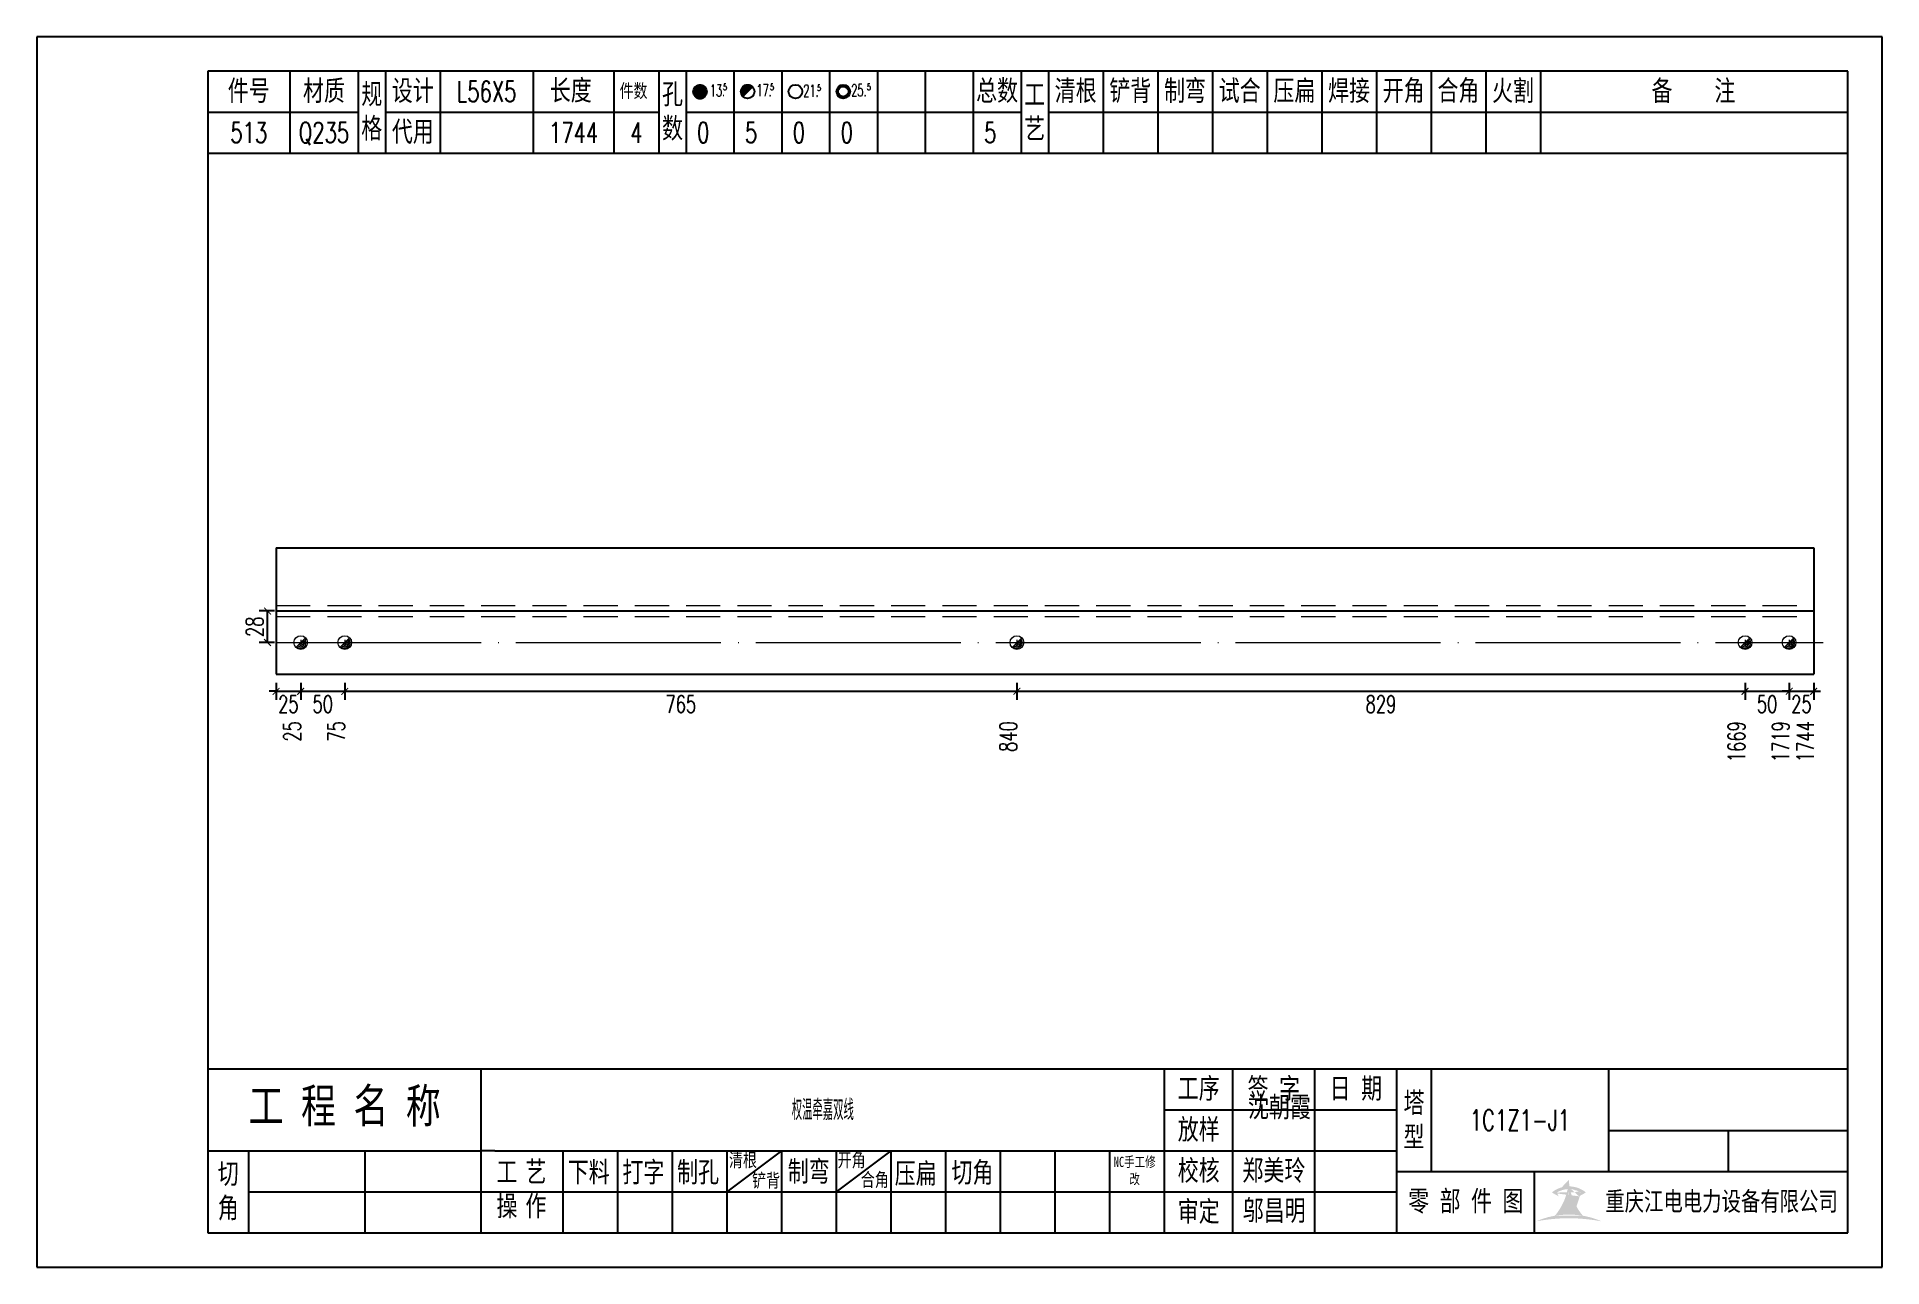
# Model space of a CAD drawing. Header units: millimetres. Extents: x -524 to 9570, y -2481 to 180.
# Drawn here: x 3600 to 3870, y -2400 to -2220 of the extents above; entities that cross this region are included whole.
import ezdxf
from ezdxf.enums import TextEntityAlignment as Align

# ---------------------------------------------------------------- set-up
doc = ezdxf.new("R2010")
doc.units = ezdxf.units.MM
doc.header["$LTSCALE"] = 20
doc.header["$PDMODE"] = 1
doc.linetypes.add('DASHDOT2X', pattern=[1.75, 1.5, -0.125, 0, -0.125])
doc.linetypes.add('HIDDEN', pattern=[0.375, 0.25, -0.125])
for name, color, linetype, lineweight in [('1', 7, 'Continuous', 25), ('11', 1, 'Continuous', 13), ('2', 1, 'HIDDEN', 13), ('5', 7, 'Continuous', 13), ('7', 3, 'DASHDOT2X', 13)]:
    doc.layers.add(name, color=color, linetype=linetype, lineweight=lineweight)
doc.styles.get("Standard").update_dxf_attribs({"font": 'simplex', "width": 0.7, "bigfont": 'gbhzfs.shx'})
doc.styles.add('SYMBOL_TXT', font='txt.shx', dxfattribs={"width": 0.6})
doc.styles.add('TITLE_TXT', font='simplex.shx', dxfattribs={"width": 0.75, "height": 2.5, "bigfont": 'gbhzfs.shx'})
doc.dimstyles.new('dimStyle4', dxfattribs={"dimtxt": 2.5, "dimasz": 1, "dimexe": 1.25, "dimexo": 0, "dimgap": 0.63, "dimtad": 2, "dimzin": 0, "dimdsep": 46, "dimtxsty": 'standard', "dimblk": 'ARCHTICK', "dimblk1": 'ARCHTICK', "dimblk2": 'ARCHTICK', "dimcen": 0.09, "dimadec": 0, "dimazin": 0, "dimtfac": 1, "dimtdec": 1, "dimtix": 1, "dimtmove": 2, "dimatfit": 3, "dimfxl": 0, "dimtolj": 1, "dimtzin": 0, "dimarcsym": 0})
doc.dimstyles.get("Standard").update_dxf_attribs({"dimtxt": 2.5, "dimasz": 1, "dimexe": 1.25, "dimexo": 0, "dimgap": 0.63, "dimtad": 1, "dimzin": 0, "dimdsep": 46, "dimtxsty": 'standard', "dimblk": 'ARCHTICK', "dimblk1": 'ARCHTICK', "dimblk2": 'ARCHTICK', "dimcen": 0.09, "dimadec": 0, "dimazin": 0, "dimtfac": 1, "dimtdec": 1, "dimtix": 1, "dimtmove": 2, "dimatfit": 3, "dimfxl": 0, "dimtolj": 1, "dimtzin": 0, "dimarcsym": 0})
pattern_1 = [(0, (-3, 0), (0, 0.0125), [])]

msp = doc.modelspace()

# ---------------------------------------------------------------- texts
at = {"layer": '1', "width": 0.7}
for s, p in [('L56X5', (3665.805010174125, -2228.000012380202)), ('513', (3630.999980376248, -2234.000012380202)), ('Q235', (3641.999980376248, -2234.000012380202)), ('1744', (3678.522878727934, -2234.000012380202)), ('4', (3687.717848930057, -2234.000012380202)), ('0', (3697.499980376248, -2234.000012380202)), ('5', (3704.499980376248, -2234.000012380202)), ('0', (3711.499980376248, -2234.000012380202)), ('0', (3718.499980376248, -2234.000012380202)), ('5', (3739.499980376248, -2234.000012380202)), ('权温牵嘉双线', (3714.999980376248, -2377.000012380202)), ('1C1Z1-J1', (3816.999980376248, -2378.500012380202))]:
    msp.add_text(s, height=3, dxfattribs=at).set_placement(p, align=Align.MIDDLE_CENTER)
for s, p in [('25', (3638.599980376246, -2320.125012380202)), ('75', (3645.051785736672, -2320.125012380202)), ('840', (3743.390310431387, -2320.125012380202)), ('1669', (3849.948175015823, -2320.125012380202)), ('1719', (3856.399980376249, -2320.125012380202)), ('1744', (3859.999980376248, -2320.125012380202))]:
    msp.add_text(s, height=2.5, rotation=90, dxfattribs=at).set_placement(p, align=Align.RIGHT)

# ---------------------------------------------------------------- blocks, each defined once
blk = doc.blocks.new('M12_HOLE')
h = blk.add_hatch()
h.set_pattern_fill('LINE', scale=0.1, style=0)
h.set_pattern_definition(pattern_1)
h.paths.add_polyline_path([(-5, 0, 1), (-1, 0, 1)])
at = {"color": 7}
blk.add_circle((-3, 0), 2, dxfattribs=at)
at = {"color": 7, "attachment_point": 1, "style": 'SYMBOL_TXT'}
for s, insert, char_height, width in [('13\\f??|b0|i0|c0|p54;.', (-0.1170648347537053, 2.110404609075999), 3.5, 5.707453662650948), ('5', (3.739322910876695, 2.264550918150206), 1.8, 2.930899999712656)]:
    blk.add_mtext(s, dxfattribs=dict(at, insert=insert, char_height=char_height, width=width))
blk = doc.blocks.new('M16_HOLE')
h = blk.add_hatch()
h.set_pattern_fill('LINE', scale=0.1, style=0)
h.set_pattern_definition(pattern_1)
h.paths.add_polyline_path([(-1.585786437626905, 1.414213562373095, 0.668178637919299), (-5, 0, 0.198912367379658), (-4.414213562373095, -1.414213562373095)])
at = {"color": 7}
blk.add_circle((-3, 0), 2, dxfattribs=at)
at = {"color": 7, "attachment_point": 1, "style": 'SYMBOL_TXT'}
for s, insert, char_height, width in [('17.', (-0.443935574240129, 2.13042063441452), 3.5, 6.3164), ('5', (3.564570640825252, 2.25180437378188), 1.8, 1.822)]:
    blk.add_mtext(s, dxfattribs=dict(at, insert=insert, char_height=char_height, width=width))
blk = doc.blocks.new('M20_HOLE')
at = {"color": 7}
blk.add_circle((-3, 0), 2, dxfattribs=at)
at = {"color": 7, "attachment_point": 1, "style": 'SYMBOL_TXT'}
for s, insert, char_height, width in [('21.', (-0.6868754558352066, 2.009036737063269), 3.5, 6.0735), ('5', (3.321630759230175, 2.009036737063269), 1.8, 1.4576)]:
    blk.add_mtext(s, dxfattribs=dict(at, insert=insert, char_height=char_height, width=width))
blk = doc.blocks.new('M24_HOLE')
at = {"color": 7}
for radius in [2, 1.5]:
    blk.add_circle((-3, 0), radius, dxfattribs=at)
at = {"color": 7, "attachment_point": 1, "style": 'SYMBOL_TXT'}
for s, insert, char_height, width in [('25.', (-0.6868754558352066, 2.13042063441452), 3.5, 2.4294), ('5', (3.928980201610216, 2.25180437378188), 1.8, 1.9435)]:
    blk.add_mtext(s, dxfattribs=dict(at, insert=insert, char_height=char_height, width=width))
blk = doc.blocks.new('A$C1E394B87')
for p, q in [((270, 180), (0, 180)), ((0, 180), (0, 0)), ((270, 0), (270, 180)), ((0, 0), (270, 0))]:
    blk.add_line(p, q)
blk = doc.blocks.new('JgCard')
h = blk.add_hatch(color=256)
edge = h.paths.add_edge_path()
edge.add_arc((223.8016524729837, -21.84717885384339), 29.00860721842082, 79.81716678233735, 89.27812697573944)
edge.add_arc((224.5325955616654, -21.84717885384339), 29.00860721842082, 90.72187302426055, 100.1828332176626)
edge.add_arc((224.0279874541857, -3.830853464385541), 11.50536553551401, 89.30709440376557, 113.6959925615352, ccw=False)
edge.add_arc((224.3062605804644, -3.830853464385541), 11.50536553551401, 66.30400743846491, 90.69290559623443, ccw=False)
edge = h.paths.add_edge_path()
edge.add_arc((233.0302112674253, 13.18449056462987), 8.873034629199061, 191.5208225546964, 219.6965150385776)
edge.add_arc((215.3040367672247, 13.18449056462987), 8.873034629199061, 320.3034849614224, 348.4791774453036)
edge.add_arc((214.0326012329333, 11.43447699248611), 10.13453382683302, 338.1301204334909, 359.9154198731663)
edge.add_arc((234.3016468017167, 11.43447699248611), 10.13453382683302, 180.0845801266699, 201.8698795665091)
edge.add_line((225.937925765641, 10.90576856469295), (225.6552856147136, 10.35609493506945))
edge.add_arc((224.1679533083088, 7.853493107532699), 3.957321353349253, 91.41975307934291, 127.4827228769255)
edge.add_arc((215.3040367672247, 13.18449056462987), 8.873034629199061, 351.0860103832611, 357.2867084751834)
edge.add_line((222.396322269009, 10.90576856469295), (222.6789624199364, 10.35609493506945))
edge.add_line((222.6789624199364, 10.35609493506945), (221.7697188924139, 10.86032854938844))
edge.add_line((225.6552856147136, 10.35609493506945), (226.5654915637542, 10.86086227359522))
edge.add_arc((224.2330238305049, 7.883670059543192), 3.536460377387214, 93.80567765797379, 121.2894356209631)
edge.add_arc((224.1012242041452, 7.883670059543192), 3.536460377387214, 58.7105643790368, 86.1943223420262)
edge.add_arc((224.1679533083088, 7.853493107532699), 3.957321353349253, 52.53023982105776, 88.60436076552203)
edge.add_arc((233.0302112674253, 13.18449056462987), 8.873034629199061, 182.7132915248167, 188.9137221835162)
edge.add_line((224.1671240173246, 11.44943760304955), (224.1671240173246, 11.41951638194644))
blk.add_hatch(color=256).paths.add_polyline_path([(224.1671240173246, 11.41951638190653, 0.09534363958971465), (224.8964730213393, 7.65936347788454, -0.02857973389665951), (226.2029576453306, 7.517096850535836, -0.1235627947319866), (224.3359488967444, 11.41233217421416, -0.1204986991669159), (225.937925765641, 10.90576856469295), (225.6552856147136, 10.35609493506945), (226.5654915637542, 10.86086227359522, 0.5402417223769541), (226.575360567148, 10.99431825130466, 0.158715983985349), (224.2643381876442, 11.80964050730302, -0.02706108524003999), (224.1671240173246, 12.76445731824299, -0.02706225299216489), (224.0699034296731, 11.80959959181416, 0.1586661026302013), (221.7598355252794, 10.99377351487396, 0.5401762534625951), (221.7697205382283, 10.86032763670437, -5.881062471050359e-06), (221.7697188924139, 10.86032854938844), (222.6789624199364, 10.35609493506945), (222.396322269009, 10.90576856469295, -0.1204986991669226), (223.9982991379056, 11.41233217421416, -0.1235627947319868), (222.1312903893195, 7.517096850535836, -0.0285797338966575), (223.4377750133108, 7.65936347788454, 0.09534363958971454)])
for p, q in [((265, 175), (25, 175)), ((25, 175), (25, 5)), ((37, 175), (37, 163)), ((47, 175), (47, 163)), ((51, 175), (51, 163)), ((59, 175), (59, 163)), ((72.61005959575064, 175), (72.61005959575061, 163)), ((84.43573710762382, 175), (84.43573710762382, 163)), ((91, 175), (91, 163)), ((95, 175), (95, 163)), ((102, 175), (102, 163)), ((109, 175), (109, 163)), ((116, 175), (116, 163)), ((123, 175), (123, 163)), ((130, 175), (130, 163)), ((137, 175), (137, 163)), ((144, 175), (144, 163)), ((148, 175), (148, 163)), ((156, 175), (156, 163)), ((164, 175), (164, 163)), ((172, 175), (172, 163)), ((180, 175), (180, 163)), ((188, 175), (188, 163)), ((196, 175), (196, 163)), ((204, 175), (204, 163)), ((212, 175), (212, 163)), ((220, 175), (220, 163)), ((265, 5), (265, 175)), ((25, 169), (47, 169)), ((51, 168.9999999999999), (91, 168.9999999999999)), ((95, 168.9999999999999), (144, 168.9999999999999)), ((148, 169), (265, 169)), ((25, 163), (265, 163)), ((25, 29), (265, 29)), ((65, 17), (65, 29)), ((165, 5), (165, 29)), ((175, 5), (175, 29)), ((187, 5), (187, 29)), ((199, 5), (199, 29)), ((204, 29), (204, 14)), ((230, 14), (230, 29)), ((165, 23), (199, 23)), ((230, 20), (265, 20)), ((247.5, 20), (247.5, 14)), ((25, 17), (65, 17)), ((31, 5), (31, 17)), ((48, 17), (48, 5)), ((65, 5), (65, 17)), ((67, 17), (65, 17)), ((67, 17), (165, 17)), ((77, 5), (77, 17)), ((85, 5), (85, 17)), ((93, 5), (93, 17)), ((101, 5), (101, 17)), ((101, 11), (109, 17)), ((109, 5), (109, 17)), ((117, 5), (117, 17)), ((117, 11), (125, 17)), ((125, 5), (125, 17)), ((133, 5), (133, 17)), ((141, 5), (141, 17)), ((149, 5), (149, 17)), ((157, 5), (157, 17)), ((165, 17), (199, 17)), ((199, 14), (265, 14)), ((219.0802760739607, 14), (219.0802760739607, 5)), ((31, 11), (65, 11)), ((65, 11), (165, 11)), ((165, 11), (199, 11)), ((25, 5), (265, 5))]:
    blk.add_line(p, q)
blk.add_lwpolyline([(96.0334779468642, 171.9855941999696, -1), (98.0334779468642, 171.9855941999696, -1)], format="xyb", close=True)
for p in [(65.8050297978753, 166), (145, 96)]:
    blk.add_point(p)
blk.add_blockref('A$C1E394B87', (0, 0))
at = {"xscale": 0.5, "yscale": 0.5, "zscale": 0.5}
for name, p in [('M12_HOLE', (98.5334779468642, 171.9855941999696)), ('M16_HOLE', (105.5, 171.9999999999999)), ('M20_HOLE', (112.5, 171.9999999999999)), ('M24_HOLE', (119.5, 171.9999999999999))]:
    blk.add_blockref(name, p, dxfattribs=at)
at = {"attachment_point": 5, "style": 'TITLE_TXT'}
for s, insert, char_height, width in [('{\\fSimHei|b0|i0|c134|p2;件号}', (31, 172), 3, 15), ('{\\fSimHei|b0|i0|c134|p2;材质}', (42, 172), 3, 8), ('{\\fSimHei|b0|i0|c134|p2;规格}', (49, 169), 3, 4), ('{\\fSimHei|b0|i0|c134|p2;设计}', (55, 171.9999999999999), 3, 8.000000000000014), ('{\\fSimHei|b0|i0|c134|p2;长度}', (78.11684221050325, 172.0531705390044), 3, 8), ('{\\fSimHei|b0|i0|c134|p2;件数}', (87.3041250533895, 171.9999999999999), 2, 8.8244), ('{\\fSimHei|b0|i0|c134|p2;孔数}', (93, 169), 3, 4), ('{\\fSimHei|b0|i0|c134|p2;总数}', (140.5, 171.9999999999999), 3, 7), ('{\\fSimHei|b0|i0|c134|p2;工\\P艺}', (146, 169), 3, 4), ('{\\fSimHei|b0|i0|c134|p2;清根}', (152, 172), 3, 8), ('{\\fSimHei|b0|i0|c134|p2;铲背}', (160, 172), 3, 8), ('{\\fSimHei|b0|i0|c134|p2;制弯}', (168, 172), 3, 8.000000000000028), ('{\\fSimHei|b0|i0|c134|p2;试合}', (176, 172), 3, 8), ('{\\fSimHei|b0|i0|c134|p2;压扁}', (184, 172), 3, 8), ('{\\fSimHei|b0|i0|c134|p2;焊接}', (192, 172), 3, 8), ('{\\fSimHei|b0|i0|c134|p2;开角}', (200, 172), 3, 8.000000000000057), ('{\\fSimHei|b0|i0|c134|p2;合角}', (208, 172), 3, 8), ('{\\fSimHei|b0|i0|c134|p2;火割}', (216, 172), 3, 8), ('{\\fSimHei|b0|i0|c134|p2;备    注}', (242.3967818627186, 171.9765054582008), 3, 22), ('{\\fSimHei|b0|i0|c134|p2;代用}', (55, 166), 3, 8), ('{\\fSimHei|b0|i0|c134|p2;工序}', (170, 26), 3, 10), ('{\\fSimHei|b0|i0|c134|p2;签 字}', (181, 26), 3, 12), ('{\\fSimHei|b0|i0|c134|p2;日 期}', (193, 26), 3, 12), ('{\\fSimHei|b0|i0|c134|p2;工 程 名 称}', (45.04268864723963, 23.33842704880232), 5, 47.33333333333334), ('{\\fSimHei|b0|i0|c134|p2;^I沈朝霞}', (181.0520504248258, 23.27747906449889), 3, 12), ('{\\fSimHei|b0|i0|c134|p2;塔\\P型}', (201.5, 21.5), 3, 5.000000000000028), ('{\\fSimHei|b0|i0|c134|p2;放样}', (170, 20), 3, 10), ('{\\fSimHei|b0|i0|c134|p2;清根}', (103.3080888185272, 15.56254542211099), 2, 8), ('{\\fSimHei|b0|i0|c134|p2;开角}', (119.2123351337376, 15.54156681030855), 2, 8.000000000000057), ('{\\fSimHei|b0|i0|c134|p2;NC手工修改}', (160.6311373906198, 14.05820252967675), 1.5, 6.204069777279955), ('{\\fSimHei|b0|i0|c134|p2;切\\P角}', (28, 11), 3, 6.000000000000004), ('{\\fSimHei|b0|i0|c134|p2;工\\P操}', (68.78408056366106, 11.29930144135182), 3, 6.000000000000004), ('{\\fSimHei|b0|i0|c134|p2;艺\\P作}', (73.01340619218274, 11.29930144135182), 3, 6.000000000000004), ('{\\fSimHei|b0|i0|c134|p2;下料}', (80.74376492044746, 13.75191016783555), 3, 8), ('{\\fSimHei|b0|i0|c134|p2;打字}', (88.74376492044746, 13.75191016783555), 3, 8), ('{\\fSimHei|b0|i0|c134|p2;制孔}', (96.74376492044746, 13.75191016783555), 3, 8.000000000000028), ('{\\fSimHei|b0|i0|c134|p2;铲背}', (106.6982872637203, 12.58010217278223), 2, 8), ('{\\fSimHei|b0|i0|c134|p2;制弯}', (112.9524832210667, 13.86807755023182), 3, 8.000000000000028), ('{\\fSimHei|b0|i0|c134|p2;合角}', (122.601153766583, 12.67610618408509), 2, 8), ('{\\fSimHei|b0|i0|c134|p2;压扁}', (128.5896913500159, 13.56672241423536), 3, 8), ('{\\fSimHei|b0|i0|c134|p2;切角}', (136.8970089545677, 13.6938446517654), 3, 8), ('{\\fSimHei|b0|i0|c134|p2;校核}', (170, 14), 3, 10.00000000000003), ('{\\fSimHei|b0|i0|c134|p2;郑美玲}', (181, 14), 3, 12), ('{\\fSimHei|b0|i0|c134|p2;零 部 件 图}', (209.0827348158753, 9.5), 3, 30.76131175444226), ('{\\fSimHei|b0|i0|c134|p2;重庆江电电力设备有限公司}', (246.5086378857131, 9.475432444103376), 2.772000000000001, 63.29400000000002), ('{\\fSimHei|b0|i0|c134|p2;审定}', (170, 8), 3, 10), ('{\\fSimHei|b0|i0|c134|p2;邬昌明}', (181.0428184060297, 8.12303372435349), 3, 12)]:
    blk.add_mtext(s, dxfattribs=dict(at, insert=insert, char_height=char_height, width=width))
blk = doc.blocks.new('M16')
for p, q in [((-0.7071067811865476, -0.7071067811865476), (0.7071067811865475, 0.7071067811865475)), ((-0.4, 4.898425415289509e-17), (0.4, 0)), ((2.449212707644755e-17, 0.4), (0, -0.4))]:
    blk.add_line(p, q)
blk.add_circle((0, 0), 1)
for centre, radius, end in [((0, 0), 0.8, 45.00000000000001), ((0, 0), 0.6, 45.00000000000001), ((0, 0), 0.4, 45.00000000000001), ((-5.551115123125783e-17, -5.551115123125783e-17), 0.2, 45)]:
    blk.add_arc(centre, radius, 225, end)
blk = doc.blocks.new('_ArchTick')
at = {"color": 0, "linetype": 'ByBlock', "const_width": 0.15}
blk.add_lwpolyline([(-0.5, -0.5), (0.5, 0.5)], dxfattribs=at)
blk = doc.blocks.new('*D1588')
at = {"layer": '11', "color": 0, "lineweight": -2}
for p, q in [((3634.999980376248, -2315.750012380202), (3633.999980376248, -2315.750012380202)), ((3634.999980376248, -2314.500012380202), (3634.999980376248, -2317.000012380202)), ((3634.999980376248, -2315.750012380202), (3638.599980376246, -2315.750012380202)), ((3638.599980376246, -2314.500012380202), (3638.599980376246, -2317.000012380202)), ((3638.599980376246, -2315.750012380202), (3639.599980376246, -2315.750012380202))]:
    blk.add_line(p, q, dxfattribs=at)
at = {"layer": 'Defpoints', "color": 0}
for p in [(3634.999980376248, -2314.500012380202), (3638.599980376246, -2314.500012380202), (3638.599980376246, -2315.750012380202)]:
    blk.add_point(p, dxfattribs=at)
at = {"layer": '11', "color": 0, "lineweight": -2}
blk.add_blockref('_ArchTick', (3634.999980376248, -2315.750012380202), dxfattribs=at)
at = {"layer": '11', "color": 0, "lineweight": -2, "rotation": 180}
blk.add_blockref('_ArchTick', (3638.599980376246, -2315.750012380202), dxfattribs=at)
at = {"layer": '11', "color": 0, "insert": (3636.799980376247, -2317.630012380202), "char_height": 2.5, "attachment_point": 5}
blk.add_mtext('\\A1;25', dxfattribs=at)
blk = doc.blocks.new('*D1589')
at = {"layer": '11', "color": 0, "lineweight": -2}
for p, q in [((3638.599980376246, -2314.500012380202), (3638.599980376246, -2317.000012380202)), ((3638.599980376246, -2315.750012380202), (3645.051785736672, -2315.750012380202)), ((3645.051785736672, -2314.500012380202), (3645.051785736672, -2317.000012380202))]:
    blk.add_line(p, q, dxfattribs=at)
at = {"layer": 'Defpoints', "color": 0}
for p in [(3638.599980376246, -2314.500012380202), (3645.051785736672, -2314.500012380202), (3645.051785736672, -2315.750012380202)]:
    blk.add_point(p, dxfattribs=at)
at = {"layer": '11', "color": 0, "lineweight": -2, "rotation": 180}
blk.add_blockref('_ArchTick', (3638.599980376246, -2315.750012380202), dxfattribs=at)
at = {"layer": '11', "color": 0, "lineweight": -2}
blk.add_blockref('_ArchTick', (3645.051785736672, -2315.750012380202), dxfattribs=at)
at = {"layer": '11', "color": 0, "insert": (3641.825883056459, -2317.630012380202), "char_height": 2.5, "attachment_point": 5}
blk.add_mtext('\\A1;50', dxfattribs=at)
blk = doc.blocks.new('*D1590')
at = {"layer": '11', "color": 0, "lineweight": -2}
for p, q in [((3645.051785736672, -2314.500012380202), (3645.051785736672, -2317.000012380202)), ((3645.051785736672, -2315.750012380202), (3743.390310431387, -2315.750012380202)), ((3743.390310431387, -2314.500012380202), (3743.390310431387, -2317.000012380202))]:
    blk.add_line(p, q, dxfattribs=at)
at = {"layer": 'Defpoints', "color": 0}
for p in [(3645.051785736672, -2314.500012380202), (3743.390310431387, -2314.500012380202), (3743.390310431387, -2315.750012380202)]:
    blk.add_point(p, dxfattribs=at)
at = {"layer": '11', "color": 0, "lineweight": -2, "rotation": 180}
blk.add_blockref('_ArchTick', (3645.051785736672, -2315.750012380202), dxfattribs=at)
at = {"layer": '11', "color": 0, "lineweight": -2}
blk.add_blockref('_ArchTick', (3743.390310431387, -2315.750012380202), dxfattribs=at)
at = {"layer": '11', "color": 0, "insert": (3694.221048084029, -2317.630012380202), "char_height": 2.5, "attachment_point": 5}
blk.add_mtext('\\A1;765', dxfattribs=at)
blk = doc.blocks.new('*D1591')
at = {"layer": '11', "color": 0, "lineweight": -2}
for p, q in [((3743.390310431387, -2314.500012380202), (3743.390310431387, -2317.000012380202)), ((3743.390310431387, -2315.750012380202), (3849.948175015823, -2315.750012380202)), ((3849.948175015823, -2314.500012380202), (3849.948175015823, -2317.000012380202))]:
    blk.add_line(p, q, dxfattribs=at)
at = {"layer": 'Defpoints', "color": 0}
for p in [(3743.390310431387, -2314.500012380202), (3849.948175015823, -2314.500012380202), (3849.948175015823, -2315.750012380202)]:
    blk.add_point(p, dxfattribs=at)
at = {"layer": '11', "color": 0, "lineweight": -2, "rotation": 180}
blk.add_blockref('_ArchTick', (3743.390310431387, -2315.750012380202), dxfattribs=at)
at = {"layer": '11', "color": 0, "lineweight": -2}
blk.add_blockref('_ArchTick', (3849.948175015823, -2315.750012380202), dxfattribs=at)
at = {"layer": '11', "color": 0, "insert": (3796.669242723605, -2317.630012380202), "char_height": 2.5, "attachment_point": 5}
blk.add_mtext('\\A1;829', dxfattribs=at)
blk = doc.blocks.new('*D1592')
at = {"layer": '11', "color": 0, "lineweight": -2}
for p, q in [((3849.948175015823, -2314.500012380202), (3849.948175015823, -2317.000012380202)), ((3849.948175015823, -2315.750012380202), (3856.399980376249, -2315.750012380202)), ((3856.399980376249, -2314.500012380202), (3856.399980376249, -2317.000012380202))]:
    blk.add_line(p, q, dxfattribs=at)
at = {"layer": 'Defpoints', "color": 0}
for p in [(3849.948175015823, -2314.500012380202), (3856.399980376249, -2314.500012380202), (3856.399980376249, -2315.750012380202)]:
    blk.add_point(p, dxfattribs=at)
at = {"layer": '11', "color": 0, "lineweight": -2, "rotation": 180}
blk.add_blockref('_ArchTick', (3849.948175015823, -2315.750012380202), dxfattribs=at)
at = {"layer": '11', "color": 0, "lineweight": -2}
blk.add_blockref('_ArchTick', (3856.399980376249, -2315.750012380202), dxfattribs=at)
at = {"layer": '11', "color": 0, "insert": (3853.174077696036, -2317.630012380202), "char_height": 2.5, "attachment_point": 5}
blk.add_mtext('\\A1;50', dxfattribs=at)
blk = doc.blocks.new('*D1593')
at = {"layer": '11', "color": 0, "lineweight": -2}
for p, q in [((3856.399980376249, -2315.750012380202), (3855.399980376249, -2315.750012380202)), ((3856.399980376249, -2314.500012380202), (3856.399980376249, -2317.000012380202)), ((3856.399980376249, -2315.750012380202), (3859.999980376248, -2315.750012380202)), ((3859.999980376248, -2314.500012380202), (3859.999980376248, -2317.000012380202)), ((3859.999980376248, -2315.750012380202), (3860.999980376248, -2315.750012380202))]:
    blk.add_line(p, q, dxfattribs=at)
at = {"layer": 'Defpoints', "color": 0}
for p in [(3856.399980376249, -2314.500012380202), (3859.999980376248, -2314.500012380202), (3859.999980376248, -2315.750012380202)]:
    blk.add_point(p, dxfattribs=at)
at = {"layer": '11', "color": 0, "lineweight": -2}
blk.add_blockref('_ArchTick', (3856.399980376249, -2315.750012380202), dxfattribs=at)
at = {"layer": '11', "color": 0, "lineweight": -2, "rotation": 180}
blk.add_blockref('_ArchTick', (3859.999980376248, -2315.750012380202), dxfattribs=at)
at = {"layer": '11', "color": 0, "insert": (3858.199980376248, -2317.630012380202), "char_height": 2.5, "attachment_point": 5}
blk.add_mtext('\\A1;25', dxfattribs=at)

# ---------------------------------------------------------------- dimensions: what is measured, and where the dimension line sits
at = {"layer": '1'}
msp.add_linear_dim(base=(3633.749980376248, -2304.000012380202), p1=(3634.749980376248, -2308.625012380202), p2=(3634.749980376248, -2304.000012380202), angle=90, text='28', dimstyle='standard', override={"dimtxt": 2.5}, dxfattribs=at).render()
at = {"layer": '11'}
for base, p1, p2, text, picture, middle in [((3638.599980376246, -2315.750012380202), (3634.999980376248, -2314.500012380202), (3638.599980376246, -2314.500012380202), '25', '*D1588', (3636.799980376247, -2317.630012380202)), ((3645.051785736672, -2315.750012380202), (3638.599980376246, -2314.500012380202), (3645.051785736672, -2314.500012380202), '50', '*D1589', (3641.825883056459, -2317.630012380202)), ((3743.390310431387, -2315.750012380202), (3645.051785736672, -2314.500012380202), (3743.390310431387, -2314.500012380202), '765', '*D1590', (3694.221048084029, -2317.630012380202)), ((3849.948175015823, -2315.750012380202), (3743.390310431387, -2314.500012380202), (3849.948175015823, -2314.500012380202), '829', '*D1591', (3796.669242723605, -2317.630012380202)), ((3856.399980376249, -2315.750012380202), (3849.948175015823, -2314.500012380202), (3856.399980376249, -2314.500012380202), '50', '*D1592', (3853.174077696036, -2317.630012380202)), ((3859.999980376248, -2315.750012380202), (3856.399980376249, -2314.500012380202), (3859.999980376248, -2314.500012380202), '25', '*D1593', (3858.199980376248, -2317.630012380202))]:
    dim = msp.add_linear_dim(base=base, p1=p1, p2=p2, text=text, dimstyle='dimStyle4', override={"dimtxt": 2.5}, dxfattribs=at)
    dim.commit()
    dim.dimension.update_dxf_attribs({"geometry": picture, "text_midpoint": middle})

# ---------------------------------------------------------------- linework, layer by layer
at = {"layer": '1'}
for p, q in [((3634.999980376248, -2294.750012380202), (3634.999980376248, -2313.250012380202)), ((3634.999980376248, -2294.750012380202), (3859.999980376248, -2294.750012380202)), ((3859.999980376248, -2294.750012380202), (3859.999980376248, -2313.250012380202)), ((3634.999980376248, -2304.000012380202), (3859.999980376248, -2304.000012380202)), ((3634.999980376248, -2313.250012380202), (3859.999980376248, -2313.250012380202))]:
    msp.add_line(p, q, dxfattribs=at)
at = {"layer": '2'}
for p, q in [((3634.999980376248, -2303.174119523059), (3859.999980376248, -2303.174119523059)), ((3634.999980376248, -2304.825905237345), (3859.999980376248, -2304.825905237345))]:
    msp.add_line(p, q, dxfattribs=at)
at = {"layer": '7'}
msp.add_line((3634.999980376248, -2308.625012380202), (3861.399980376249, -2308.625012380202), dxfattribs=at)

# ---------------------------------------------------------------- block references
at = {"layer": '1'}
msp.add_blockref('JgCard', (3599.999980376248, -2400.000012380202), dxfattribs=at)
at = {"layer": '5'}
for p in [(3638.599980376246, -2308.625012380202), (3645.051785736672, -2308.625012380202), (3743.390310431387, -2308.625012380202), (3849.948175015823, -2308.625012380202), (3856.399980376249, -2308.625012380202)]:
    msp.add_blockref('M16', p, dxfattribs=at)

msp.set_redraw_order([(e.dxf.handle, doc.entitydb.next_handle()) for e in msp.query("TEXT MTEXT ATTDEF DIMENSION ARC_DIMENSION")])  # texts and dimensions are drawn at this point

doc.saveas('drawing.dxf')
